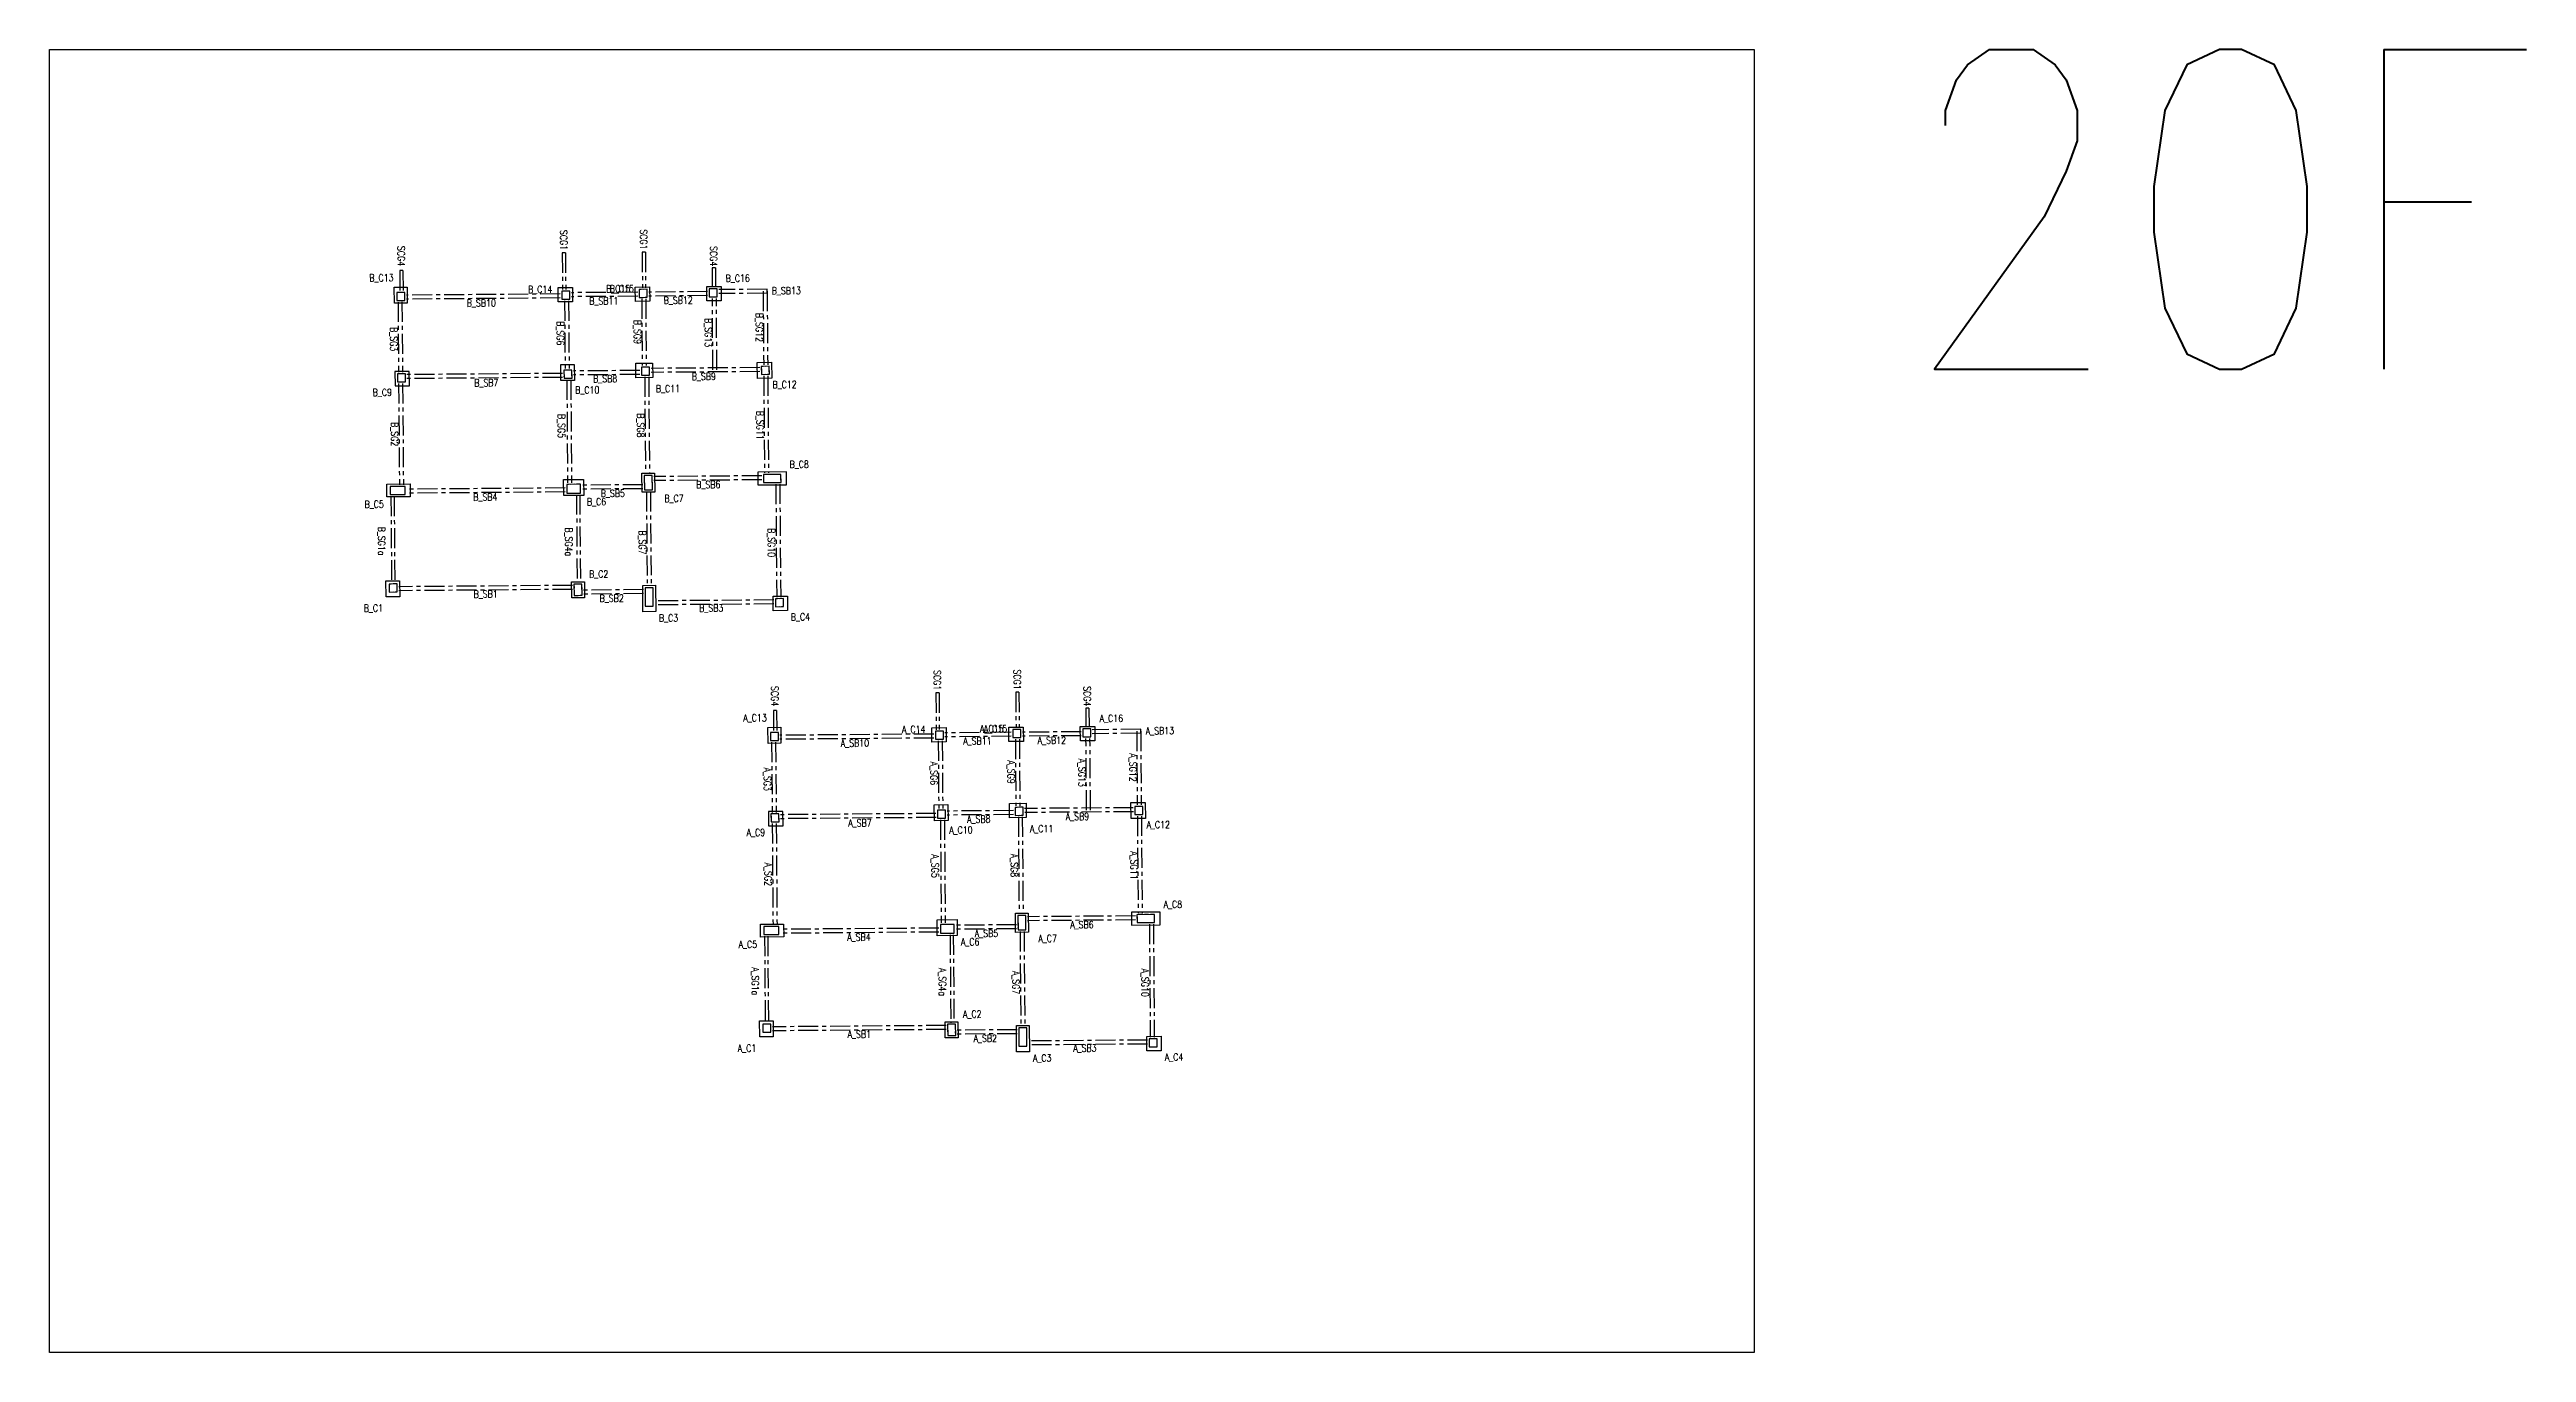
# Model space of a CAD drawing. Header units: millimetres. Extents: x 39613 to 69886, y 27475 to 191272.
# Drawn here: x 50002 to 65498, y 173961 to 182116 of the extents above; entities that cross this region are included whole.
import ezdxf
from ezdxf.enums import TextEntityAlignment as Align

# ---------------------------------------------------------------- set-up
doc = ezdxf.new("R2010")
doc.units = ezdxf.units.MM
doc.header["$LTSCALE"] = 100
doc.header["$MEASUREMENT"] = 0
doc.linetypes.add('CENTER', pattern=[2, 1.25, -0.25, 0.25, -0.25])
doc.linetypes.add('HIDDEN', pattern=[0.375, 0.25, -0.125])
for name, color, linetype in [('TC-COLUMN', 1, 'Continuous'), ('TC-TB', 2, 'Continuous'), ('TC-TC', 4, 'Continuous'), ('TC-虛鋼柱', 4, 'HIDDEN'), ('TC-鋼柱', 11, 'Continuous'), ('TC-鋼粱', 183, 'CENTER')]:
    doc.layers.add(name, color=color, linetype=linetype)
doc.styles.get("Standard").update_dxf_attribs({"font": 'txt.shx', "width": 0.8, "bigfont": 'ae.shx'})

msp = doc.modelspace()

# ---------------------------------------------------------------- texts
at = {"layer": 'Defpoints', "color": 3, "width": 0.8}
msp.add_text('20F', height=2000, rotation=360, dxfattribs=at).set_placement((61589.25, 182116.43), align=Align.TOP_LEFT)
at = {"layer": 'TC-TB', "width": 0.8}
for s, rotation, p in [('SCG4', 270.439959, (52201.98, 180824.01)), ('SCG1', 270.440027, (53218.52, 180923.98)), ('SCG1', 270.440027, (53718.57, 180927.82)), ('SCG4', 270.440027, (54156.5, 180823.12)), ('B_SB10', 0.440027, (52702.86, 180529.99)), ('B_SB11', 0.440027, (53468.98, 180543.37)), ('B_SB12', 0.440027, (53934.94, 180546.95)), ('B_SB13', 0.440027, (54610.95, 180607.15)), ('B_SG6', 270, (53197.98, 180340.29)), ('B_SG9', 270, (53680.51, 180348.74)), ('B_SG13', 270, (54123.05, 180344.53)), ('B_SG12', 270, (54442.67, 180377.09)), ('B_SG3', 270, (52155.92, 180303.44)), ('B_SB8', 0.440027, (53477.67, 180056.07)), ('B_SB9', 0.440027, (54095, 180070.45)), ('B_SB7', 0.440027, (52734.23, 180030.53)), ('B_SG2', 270, (52160.49, 179708.71)), ('B_SG5', 270, (53205.02, 179760.07)), ('B_SG8', 270, (53700, 179763.88)), ('B_SG11', 270, (54447.38, 179764.5)), ('B_SB4', 0.440027, (52727.92, 179315.65)), ('B_SB5', 0.440027, (53525.76, 179338.77)), ('B_SB6', 0.440027, (54122.86, 179393.35)), ('B_SG1a', 270, (52079.52, 179039.38)), ('B_SG4a', 270, (53250.59, 179034.65)), ('B_SG7', 270, (53710.77, 179031.22)), ('B_SG10', 270, (54518.16, 179030.13)), ('B_SB1', 0.440027, (52730.09, 178708.08)), ('B_SB2', 0.440027, (53518.38, 178681.7)), ('B_SB3', 0.440027, (54141.37, 178620.68)), ('SCG1', 270.440027, (55555.95, 178169.35)), ('SCG1', 270.440027, (56056, 178173.19)), ('SCG4', 270.439959, (54539.41, 178069.38)), ('SCG4', 270.440027, (56493.93, 178068.49)), ('A_SB10', 0.440027, (55040.29, 177775.36)), ('A_SB11', 0.440027, (55806.41, 177788.74)), ('A_SB12', 0.440027, (56272.37, 177792.32)), ('A_SB13', 0.440027, (56948.38, 177852.52)), ('A_SG3', 270, (54493.35, 177548.81)), ('A_SG6', 270, (55535.41, 177585.66)), ('A_SG9', 270, (56017.94, 177594.11)), ('A_SG13', 270, (56460.48, 177589.9)), ('A_SG12', 270, (56780.1, 177622.45)), ('A_SB7', 0.440027, (55071.66, 177275.9)), ('A_SB8', 0.440027, (55815.11, 177299.3)), ('A_SB9', 0.440027, (56432.43, 177315.82)), ('A_SG2', 270, (54497.92, 176954.08)), ('A_SG5', 270, (55542.45, 177005.44)), ('A_SG8', 270, (56037.44, 177009.25)), ('A_SG11', 270, (56787.31, 177009.89)), ('A_SB6', 0.440027, (56460.29, 176638.72)), ('A_SB4', 0.440027, (55065.35, 176561.02)), ('A_SB5', 0.440027, (55863.19, 176584.14)), ('A_SG1a', 270, (54416.95, 176284.75)), ('A_SG4a', 270, (55588.02, 176280.02)), ('A_SG7', 270, (56048.2, 176276.59)), ('A_SG10', 270, (56855.59, 176275.5)), ('A_SB1', 0.440027, (55067.52, 175953.45)), ('A_SB2', 0.440027, (55855.81, 175927.07)), ('A_SB3', 0.440027, (56478.8, 175866.05))]:
    msp.add_text(s, height=45, rotation=rotation, dxfattribs=at).set_placement(p, align=Align.MIDDLE_CENTER)
at = {"layer": 'TC-TC', "width": 0.8}
for s, p in [('B_C13', (52077.97, 180687.7)), ('B_C16', (54307.34, 180684.82)), ('B_C14', (53070.89, 180615.32)), ('B_C14', (53070.89, 180615.32)), ('B_C15', (53558.93, 180619.07)), ('B_C15', (53582.17, 180619.25)), ('B_C9', (52083.48, 179970.53)), ('B_C10', (53365.79, 179985.57)), ('B_C11', (53870.57, 179993.94)), ('B_C12', (54600.43, 180019.33)), ('B_C8', (54691.9, 179520.23)), ('B_C5', (52032.75, 179270.31)), ('B_C6', (53423.67, 179285.99)), ('B_C7', (53908.52, 179306.71)), ('B_C2', (53437.14, 178833.57)), ('B_C1', (52027.74, 178620.19)), ('B_C3', (53874.4, 178558.62)), ('B_C4', (54699.24, 178564.96)), ('A_C13', (54415.4, 177933.07)), ('A_C16', (56644.77, 177930.19)), ('A_C14', (55408.32, 177860.69)), ('A_C14', (55408.32, 177860.69)), ('A_C15', (55896.36, 177864.44)), ('A_C15', (55919.73, 177864.62)), ('A_C12', (56937.86, 177264.7)), ('A_C9', (54420.91, 177215.9)), ('A_C10', (55703.22, 177230.94)), ('A_C11', (56208, 177239.31)), ('A_C8', (57029.33, 176765.6)), ('A_C5', (54370.18, 176515.68)), ('A_C6', (55761.1, 176531.36)), ('A_C7', (56245.95, 176552.08)), ('A_C2', (55774.57, 176078.94)), ('A_C1', (54365.17, 175865.56)), ('A_C3', (56211.83, 175803.99)), ('A_C4', (57036.67, 175810.33))]:
    msp.add_text(s, height=45, rotation=0.440027, dxfattribs=at).set_placement(p, align=Align.MIDDLE_CENTER)

# ---------------------------------------------------------------- linework, layer by layer
at = {"layer": 'Defpoints'}
msp.add_lwpolyline([(60666.19, 182116.43), (60666.19, 173961.07), (50001.56, 173961.07), (50001.56, 182116.43)], close=True, dxfattribs=at)
at = {"layer": 'TC-COLUMN'}
for points in [[(52158.43, 180628.31), (52238.42, 180628.93), (52239.19, 180528.93), (52159.19, 180528.31)], [(53273.3, 180626.87), (53274, 180536.88), (53184, 180536.19), (53183.31, 180626.18)], [(53665.85, 180629.89), (53755.85, 180630.58), (53756.54, 180540.58), (53666.54, 180539.89)], [(54112.73, 180633.32), (54202.73, 180634.01), (54203.42, 180544.01), (54113.42, 180543.32)], [(52163.17, 180011.14), (52253.16, 180011.83), (52252.47, 180101.83), (52162.47, 180101.14)], [(53284.57, 180144.95), (53285.33, 180044.95), (53200.34, 180044.3), (53199.57, 180144.29)], [(53775.04, 180063.21), (53670.04, 180062.4), (53669.35, 180152.4), (53774.35, 180153.21)], [(54429.36, 180158.02), (54519.35, 180158.71), (54520.12, 180058.71), (54430.12, 180058.02)], [(53787.3, 179465.79), (53788.22, 179345.79), (53708.22, 179345.18), (53707.3, 179465.17)], [(54432.28, 179470.73), (54432.89, 179390.73), (54612.89, 179392.12), (54612.27, 179472.12)], [(52111.78, 179395.92), (52256.78, 179397.03), (52257.39, 179317.03), (52112.4, 179315.92)], [(53217.6, 179424.41), (53342.59, 179425.37), (53343.36, 179325.37), (53218.37, 179324.41)], [(52191.43, 178791.45), (52192.2, 178691.45), (52107.2, 178690.8), (52106.43, 178790.8)], [(53267.51, 178784.78), (53347.51, 178785.39), (53348.28, 178685.39), (53268.28, 178684.78)], [(54528.25, 178693.95), (54618.24, 178694.65), (54618.93, 178604.65), (54528.94, 178603.96)], [(54495.86, 177873.68), (54575.85, 177874.3), (54576.62, 177774.3), (54496.62, 177773.68)], [(55610.73, 177872.24), (55611.43, 177782.25), (55521.43, 177781.56), (55520.74, 177871.55)], [(56003.28, 177875.26), (56093.28, 177875.95), (56093.97, 177785.95), (56003.97, 177785.26)], [(56450.16, 177878.69), (56540.16, 177879.38), (56540.85, 177789.38), (56450.85, 177788.69)], [(54500.6, 177256.51), (54590.59, 177257.2), (54589.9, 177347.2), (54499.91, 177346.51)], [(55622, 177390.32), (55622.76, 177290.32), (55537.77, 177289.67), (55537, 177389.66)], [(56112.47, 177308.58), (56007.47, 177307.77), (56006.78, 177397.77), (56111.78, 177398.58)], [(56766.79, 177403.39), (56856.78, 177404.08), (56857.55, 177304.08), (56767.55, 177303.39)], [(55555.03, 176669.78), (55680.02, 176670.74), (55680.79, 176570.74), (55555.8, 176569.78)], [(56124.73, 176711.16), (56125.65, 176591.16), (56045.65, 176590.55), (56044.73, 176710.54)], [(56769.71, 176716.1), (56770.32, 176636.1), (56950.32, 176637.49), (56949.7, 176717.49)], [(54449.21, 176641.29), (54594.21, 176642.4), (54594.82, 176562.4), (54449.83, 176561.29)], [(54528.86, 176036.82), (54529.63, 175936.82), (54444.63, 175936.17), (54443.86, 176036.17)], [(55604.94, 176030.14), (55684.94, 176030.76), (55685.71, 175930.76), (55605.71, 175930.15)], [(56865.68, 175939.32), (56955.67, 175940.02), (56956.36, 175850.02), (56866.37, 175849.33)]]:
    msp.add_lwpolyline(points, close=True, dxfattribs=at)
for points in [[(53712.83, 178762.39), (53792.83, 178763), (53794.1, 178598.01), (53714.1, 178597.39), (53712.83, 178762.39)], [(56050.26, 176007.76), (56130.26, 176008.37), (56131.53, 175843.38), (56051.53, 175842.76), (56050.26, 176007.76)]]:
    msp.add_lwpolyline(points, dxfattribs=at)
at = {"layer": 'TC-虛鋼柱'}
for points in [[(52174.06, 180545.93), (52224.06, 180546.31), (52223.67, 180596.31), (52173.68, 180595.93)], [(53206.36, 180553.86), (53256.36, 180554.24), (53255.98, 180604.24), (53205.98, 180603.86)], [(53691.35, 180565.08), (53741.35, 180565.47), (53740.97, 180615.47), (53690.97, 180615.08)], [(54128.23, 180568.44), (54178.23, 180568.82), (54177.84, 180618.82), (54127.85, 180618.44)], [(52177.97, 180036.26), (52227.97, 180036.64), (52227.59, 180086.64), (52177.59, 180086.26)], [(53220.22, 180059.45), (53270.22, 180059.83), (53269.84, 180109.83), (53219.84, 180109.45)], [(53704.92, 180077.67), (53754.92, 180078.06), (53754.54, 180128.06), (53704.54, 180127.67)], [(54454.93, 180083.21), (54504.93, 180083.6), (54504.55, 180133.59), (54454.55, 180133.21)], [(53723.1, 179360.29), (53773.1, 179360.67), (53772.41, 179450.67), (53722.41, 179450.29)], [(54577.77, 179406.84), (54577.39, 179456.84), (54467.39, 179456), (54467.78, 179406)], [(52132.28, 179331.07), (52227.28, 179331.8), (52226.9, 179381.8), (52131.9, 179381.07)], [(53238.25, 179339.57), (53323.25, 179340.22), (53322.82, 179395.22), (53237.83, 179394.57)], [(52126.97, 178720.95), (52176.97, 178721.34), (52176.58, 178771.33), (52126.58, 178770.95)], [(53283.16, 178699.89), (53333.16, 178700.28), (53332.62, 178770.27), (53282.63, 178769.89)], [(53728.83, 178632.5), (53778.83, 178632.88), (53777.95, 178747.88), (53727.95, 178747.49)], [(54543.74, 178629.07), (54593.74, 178629.46), (54593.36, 178679.45), (54543.36, 178679.07)], [(54511.49, 177791.3), (54561.49, 177791.68), (54561.1, 177841.68), (54511.11, 177841.3)], [(55543.79, 177799.23), (55593.79, 177799.61), (55593.41, 177849.61), (55543.41, 177849.23)], [(56028.78, 177810.45), (56078.78, 177810.84), (56078.4, 177860.83), (56028.4, 177860.45)], [(56465.66, 177813.81), (56515.66, 177814.19), (56515.27, 177864.19), (56465.28, 177863.81)], [(54515.4, 177281.63), (54565.4, 177282.01), (54565.02, 177332.01), (54515.02, 177331.63)], [(55557.65, 177304.82), (55607.65, 177305.2), (55607.27, 177355.2), (55557.27, 177354.82)], [(56042.35, 177323.04), (56092.35, 177323.43), (56091.97, 177373.43), (56041.97, 177373.04)], [(56792.36, 177328.58), (56842.36, 177328.97), (56841.98, 177378.96), (56791.98, 177378.58)], [(56060.54, 176605.66), (56110.53, 176606.04), (56109.84, 176696.04), (56059.84, 176695.66)], [(56915.2, 176652.21), (56914.82, 176702.21), (56804.82, 176701.37), (56805.21, 176651.37)], [(54469.71, 176576.44), (54564.71, 176577.17), (54564.33, 176627.17), (54469.33, 176626.44)], [(55575.68, 176584.94), (55660.68, 176585.59), (55660.26, 176640.59), (55575.26, 176639.93)], [(54464.4, 175966.32), (54514.4, 175966.71), (54514.01, 176016.7), (54464.01, 176016.32)], [(55620.59, 175945.26), (55670.59, 175945.65), (55670.05, 176015.64), (55620.06, 176015.26)], [(56066.26, 175877.87), (56116.26, 175878.25), (56115.38, 175993.25), (56065.38, 175992.86)], [(56881.17, 175874.44), (56931.17, 175874.83), (56930.79, 175924.82), (56880.79, 175924.44)]]:
    msp.add_lwpolyline(points, close=True, dxfattribs=at)
at = {"layer": 'TC-鋼柱'}
for points in [[(52174.06, 180545.93), (52224.06, 180546.31), (52223.67, 180596.31), (52173.68, 180595.93)], [(53206.36, 180553.86), (53256.36, 180554.24), (53255.98, 180604.24), (53205.98, 180603.86)], [(53691.35, 180565.08), (53741.35, 180565.47), (53740.97, 180615.47), (53690.97, 180615.08)], [(54128.23, 180568.44), (54178.23, 180568.82), (54177.84, 180618.82), (54127.85, 180618.44)], [(52177.97, 180036.26), (52227.97, 180036.64), (52227.59, 180086.64), (52177.59, 180086.26)], [(53220.22, 180059.45), (53270.22, 180059.83), (53269.84, 180109.83), (53219.84, 180109.45)], [(53704.92, 180077.67), (53754.92, 180078.06), (53754.54, 180128.06), (53704.54, 180127.67)], [(54454.93, 180083.21), (54504.93, 180083.6), (54504.55, 180133.59), (54454.55, 180133.21)], [(53723.1, 179360.29), (53773.1, 179360.67), (53772.41, 179450.67), (53722.41, 179450.29)], [(54577.77, 179406.84), (54577.39, 179456.84), (54467.39, 179456), (54467.78, 179406)], [(52132.28, 179331.07), (52227.28, 179331.8), (52226.9, 179381.8), (52131.9, 179381.07)], [(53238.25, 179339.57), (53323.25, 179340.22), (53322.82, 179395.22), (53237.83, 179394.57)], [(52126.97, 178720.95), (52176.97, 178721.34), (52176.58, 178771.33), (52126.58, 178770.95)], [(53283.16, 178699.89), (53333.16, 178700.28), (53332.62, 178770.27), (53282.63, 178769.89)], [(53728.83, 178632.5), (53778.83, 178632.88), (53777.95, 178747.88), (53727.95, 178747.49)], [(54543.74, 178629.07), (54593.74, 178629.46), (54593.36, 178679.45), (54543.36, 178679.07)], [(54511.49, 177791.3), (54561.49, 177791.68), (54561.1, 177841.68), (54511.11, 177841.3)], [(55543.79, 177799.23), (55593.79, 177799.61), (55593.41, 177849.61), (55543.41, 177849.23)], [(56028.78, 177810.45), (56078.78, 177810.84), (56078.4, 177860.83), (56028.4, 177860.45)], [(56465.66, 177813.81), (56515.66, 177814.19), (56515.27, 177864.19), (56465.28, 177863.81)], [(54515.4, 177281.63), (54565.4, 177282.01), (54565.02, 177332.01), (54515.02, 177331.63)], [(55557.65, 177304.82), (55607.65, 177305.2), (55607.27, 177355.2), (55557.27, 177354.82)], [(56042.35, 177323.04), (56092.35, 177323.43), (56091.97, 177373.43), (56041.97, 177373.04)], [(56792.36, 177328.58), (56842.36, 177328.97), (56841.98, 177378.96), (56791.98, 177378.58)], [(56060.54, 176605.66), (56110.53, 176606.04), (56109.84, 176696.04), (56059.84, 176695.66)], [(56915.2, 176652.21), (56914.82, 176702.21), (56804.82, 176701.37), (56805.21, 176651.37)], [(54469.71, 176576.44), (54564.71, 176577.17), (54564.33, 176627.17), (54469.33, 176626.44)], [(55575.68, 176584.94), (55660.68, 176585.59), (55660.26, 176640.59), (55575.26, 176639.93)], [(54464.4, 175966.32), (54514.4, 175966.71), (54514.01, 176016.7), (54464.01, 176016.32)], [(55620.59, 175945.26), (55670.59, 175945.65), (55670.05, 176015.64), (55620.06, 176015.26)], [(56066.26, 175877.87), (56116.26, 175878.25), (56115.38, 175993.25), (56065.38, 175992.86)], [(56881.17, 175874.44), (56931.17, 175874.83), (56930.79, 175924.82), (56880.79, 175924.44)]]:
    msp.add_lwpolyline(points, close=True, dxfattribs=at)
at = {"layer": 'TC-鋼粱'}
for p, q in [((53229.13, 180844.06), (53209.14, 180843.91)), ((53209.14, 180843.91), (53210.9, 180613.89)), ((53229.13, 180844.06), (53230.9, 180614.05)), ((53729.18, 180847.9), (53709.18, 180847.75)), ((53709.18, 180847.75), (53710.89, 180625.23)), ((53729.18, 180847.9), (53730.89, 180625.39)), ((52212.62, 180734.09), (52192.62, 180733.93)), ((52192.62, 180733.93), (52193.6, 180606.08)), ((52212.62, 180734.09), (52213.6, 180606.23)), ((54167.02, 180749.1), (54147.02, 180748.94)), ((54147.02, 180748.94), (54147.94, 180628.59)), ((54167.02, 180749.1), (54167.94, 180628.74)), ((52181.64, 180535.99), (52185.01, 180096.31)), ((52206.64, 180536.18), (52210.01, 180096.51)), ((53196.11, 180586.28), (52233.81, 180578.89)), ((53196.31, 180561.28), (52234, 180553.89)), ((53223.91, 180543.99), (53227.17, 180119.5)), ((53248.91, 180544.18), (53252.17, 180119.7)), ((53681.1, 180597.5), (53266.05, 180594.32)), ((53681.29, 180572.51), (53266.25, 180569.32)), ((53706.43, 180555.2), (53709.63, 180137.71)), ((53731.43, 180555.39), (53734.63, 180137.9)), ((54117.98, 180600.86), (53751.1, 180598.04)), ((54118.17, 180575.86), (53751.29, 180573.04)), ((54151.74, 180110.88), (54148.31, 180558.59)), ((54176.74, 180111.08), (54173.31, 180558.78)), ((54490.84, 180616.22), (54187.88, 180613.9)), ((54491.03, 180591.22), (54188.07, 180588.9)), ((54465.94, 180603.53), (54469.47, 180143.32)), ((54491.03, 180591.22), (54490.84, 180616.22)), ((54490.94, 180603.72), (54494.47, 180143.52)), ((53209.99, 180089.19), (52237.63, 180081.72)), ((53694.69, 180107.6), (53279.88, 180104.41)), ((53694.89, 180082.6), (53280.07, 180079.41)), ((53725.17, 180067.83), (53729.84, 179460.35)), ((53750.17, 180068.02), (53754.84, 179460.54)), ((54444.61, 180125.63), (53764.6, 180120.41)), ((54444.8, 180100.63), (53764.79, 180095.41)), ((54470.01, 180073.33), (54474.67, 179466.05)), ((54495.01, 180073.52), (54499.67, 179466.25)), ((52185.55, 180026.32), (52190.43, 179391.52)), ((52210.55, 180026.51), (52215.42, 179391.71)), ((53210.18, 180064.19), (52237.82, 180056.72)), ((53237.8, 180049.58), (53242.75, 179404.6)), ((53262.8, 180049.78), (53267.75, 179404.8)), ((54457.45, 179448.42), (53782.47, 179443.24)), ((52137.36, 179321.11), (52141.51, 178781.06)), ((52157.36, 179321.27), (52161.51, 178781.22)), ((53228, 179371.99), (52237.03, 179364.38)), ((53228.19, 179346.99), (52237.22, 179339.38)), ((53298.32, 179330.03), (53302.55, 178780.04)), ((53318.32, 179330.18), (53322.55, 178780.2)), ((53712.86, 179392.71), (53332.87, 179389.79)), ((53713.05, 179367.71), (53333.06, 179364.8)), ((53735.82, 179350.25), (53740.37, 178757.59)), ((53760.82, 179350.45), (53765.37, 178757.78)), ((54457.64, 179423.42), (53782.66, 179418.24)), ((54545.35, 179396.6), (54550.78, 178689.13)), ((54570.35, 179396.79), (54575.78, 178689.32)), ((53272.68, 178762.31), (52186.72, 178753.97)), ((53272.88, 178737.32), (52186.91, 178728.98)), ((53718.04, 178735.73), (53342.91, 178732.85)), ((53718.23, 178710.73), (53343.1, 178707.85)), ((54533.42, 178671.19), (53788.58, 178665.47)), ((54533.61, 178646.19), (53788.77, 178640.47)), ((55566.57, 178089.43), (55546.57, 178089.28)), ((55546.57, 178089.28), (55548.33, 177859.26)), ((55566.57, 178089.43), (55568.33, 177859.42)), ((56066.61, 178093.27), (56046.61, 178093.12)), ((56046.61, 178093.12), (56048.32, 177870.6)), ((56066.61, 178093.27), (56068.32, 177870.76)), ((54550.05, 177979.46), (54530.05, 177979.31)), ((54530.05, 177979.31), (54531.03, 177851.45)), ((54550.05, 177979.46), (54551.03, 177851.6)), ((56504.45, 177994.47), (56484.45, 177994.31)), ((56484.45, 177994.31), (56485.37, 177873.96)), ((56504.45, 177994.47), (56505.37, 177874.11)), ((54519.07, 177781.36), (54522.44, 177341.68)), ((54544.07, 177781.55), (54547.44, 177341.88)), ((55533.54, 177831.65), (54571.24, 177824.26)), ((55533.74, 177806.65), (54571.43, 177799.26)), ((55561.34, 177789.36), (55564.6, 177364.87)), ((55586.34, 177789.55), (55589.6, 177365.07)), ((56018.53, 177842.87), (55603.48, 177839.69)), ((56018.72, 177817.88), (55603.68, 177814.69)), ((56043.86, 177800.57), (56047.06, 177383.08)), ((56068.86, 177800.76), (56072.06, 177383.27)), ((56455.41, 177846.23), (56088.53, 177843.41)), ((56455.6, 177821.23), (56088.72, 177818.41)), ((56489.17, 177356.25), (56485.74, 177803.96)), ((56514.17, 177356.45), (56510.74, 177804.15)), ((56828.27, 177861.59), (56525.31, 177859.27)), ((56828.46, 177836.59), (56525.5, 177834.27)), ((56803.37, 177848.9), (56806.9, 177388.69)), ((56828.46, 177836.59), (56828.27, 177861.59)), ((56828.37, 177849.09), (56831.9, 177388.89)), ((55547.42, 177334.56), (54575.06, 177327.09)), ((55547.61, 177309.56), (54575.25, 177302.09)), ((55575.23, 177294.95), (55580.18, 176649.97)), ((55600.23, 177295.15), (55605.18, 176650.17)), ((56032.12, 177352.97), (55617.31, 177349.78)), ((56032.32, 177327.97), (55617.5, 177324.78)), ((56062.6, 177313.2), (56067.27, 176705.72)), ((56087.6, 177313.39), (56092.27, 176705.91)), ((56782.04, 177371), (56102.03, 177365.78)), ((56782.23, 177346), (56102.22, 177340.78)), ((56807.44, 177318.7), (56812.1, 176711.42)), ((56832.44, 177318.89), (56837.1, 176711.62)), ((54522.98, 177271.69), (54527.86, 176636.89)), ((54547.98, 177271.88), (54552.85, 176637.08)), ((56794.88, 176693.79), (56119.9, 176688.61)), ((56795.07, 176668.79), (56120.09, 176663.61)), ((54474.79, 176566.48), (54478.94, 176026.43)), ((54494.79, 176566.63), (54498.94, 176026.59)), ((55565.43, 176617.36), (54574.46, 176609.75)), ((55565.62, 176592.36), (54574.65, 176584.75)), ((55635.76, 176575.4), (55639.98, 176025.41)), ((55655.75, 176575.55), (55659.98, 176025.57)), ((56050.29, 176638.08), (55670.3, 176635.16)), ((56050.48, 176613.08), (55670.49, 176610.17)), ((56073.25, 176595.62), (56077.8, 176002.96)), ((56098.25, 176595.82), (56102.8, 176003.15)), ((56882.78, 176641.96), (56888.21, 175934.5)), ((56907.78, 176642.16), (56913.21, 175934.69)), ((55610.11, 176007.68), (54524.15, 175999.34)), ((55610.31, 175982.69), (54524.34, 175974.35)), ((56055.47, 175981.1), (55680.34, 175978.22)), ((56055.66, 175956.1), (55680.53, 175953.22)), ((56870.85, 175916.56), (56126.01, 175910.84)), ((56871.04, 175891.56), (56126.2, 175885.84))]:
    msp.add_line(p, q, dxfattribs=at)

msp.set_redraw_order([(e.dxf.handle, doc.entitydb.next_handle()) for e in msp.query("TEXT MTEXT ATTDEF DIMENSION ARC_DIMENSION")])  # texts and dimensions are drawn at this point

doc.saveas('drawing.dxf')
